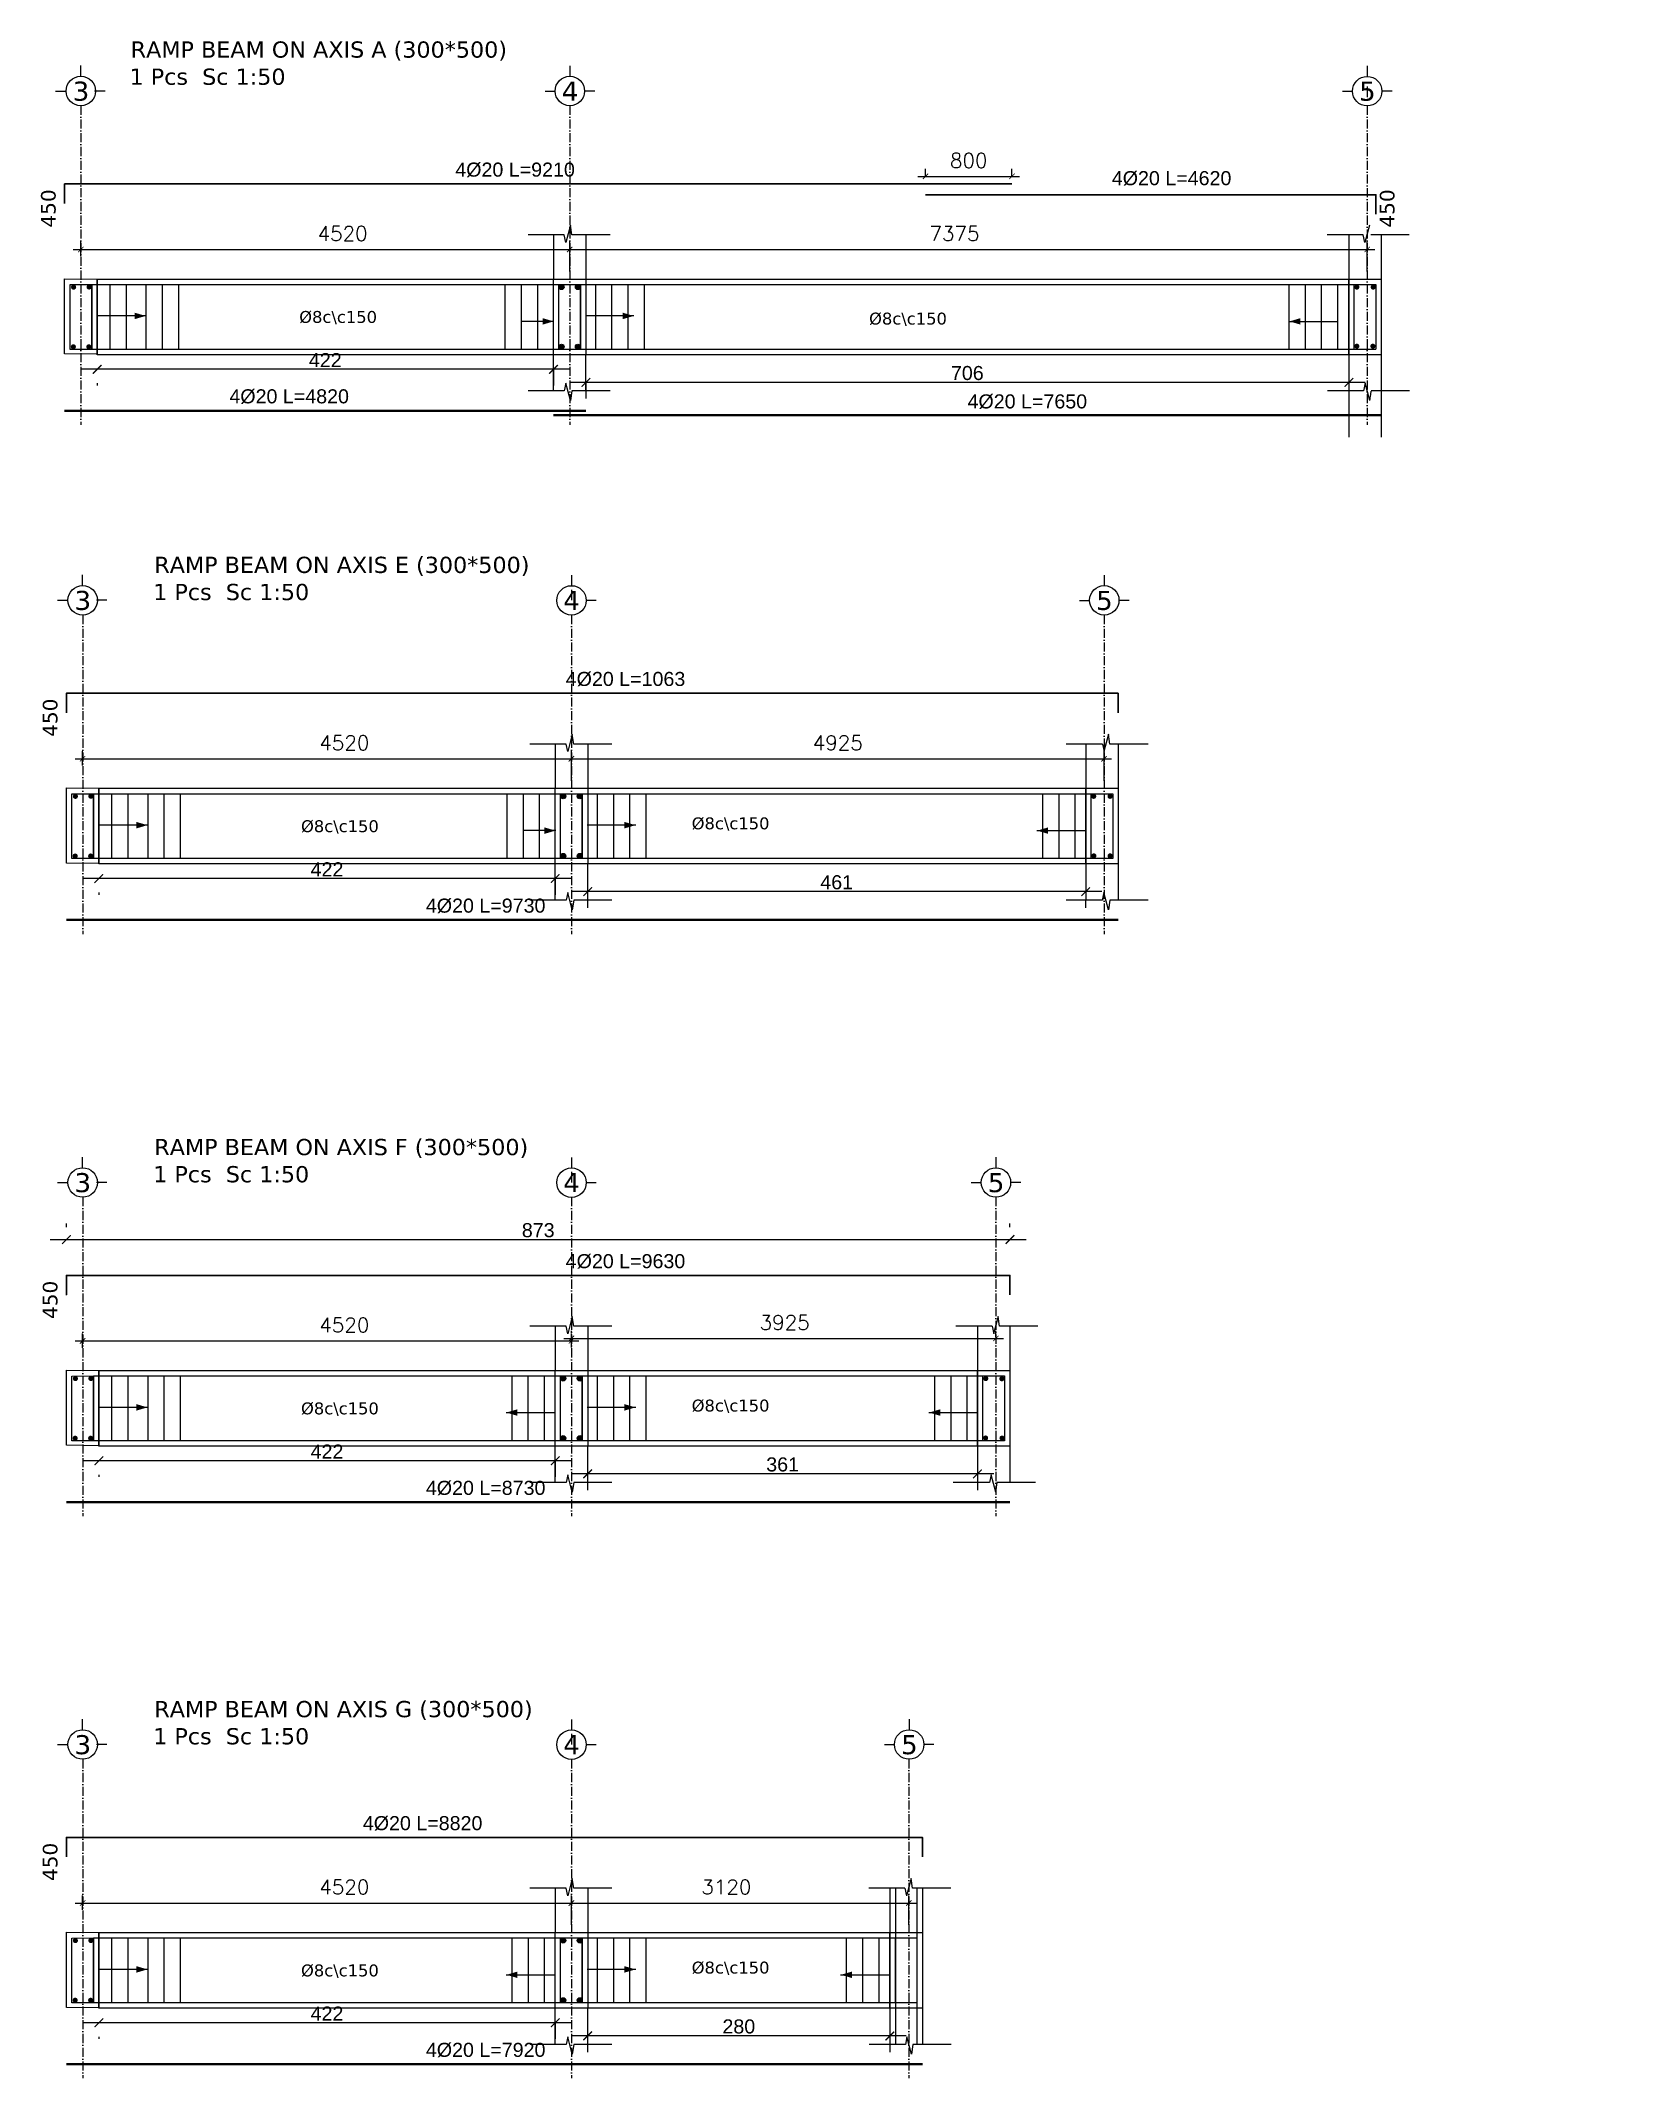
# Model space of a CAD drawing. Header units: inches. Extents: x -26151 to 62940, y -10194 to 246332.
# Drawn here: x -18150 to -16673, y 110808 to 112692 of the extents above; entities that cross this region are included whole.
import ezdxf

# ---------------------------------------------------------------- set-up
doc = ezdxf.new("R2010")
doc.units = ezdxf.units.IN
doc.header["$LTSCALE"] = 0.7
doc.header["$MEASUREMENT"] = 0
doc.linetypes.add('ACAD_ISO10W100', pattern=[18, 12, -3, 0, -3])
doc.linetypes.add('CENTER2', pattern=[1.125, 0.75, -0.125, 0.125, -0.125])
doc.layers.get('0').update_dxf_attribs({"lineweight": 13})
doc.layers.get('Defpoints').update_dxf_attribs({"lineweight": 5})
for name, color, linetype, lineweight in [('axis', 254, 'ACAD_ISO10W100', 9), ('BEAM FRAME', 5, 'Continuous', 18), ('COLUMN', 4, 'Continuous', 20), ('elevline', 30, 'Continuous', 20), ('FRAME 070', 5, 'Continuous', 60), ('hach', 9, 'Continuous', 9), ('hatch', 9, 'Continuous', 9), ('renforcment', 141, 'Continuous', 40), ('tex', 3, 'Continuous', 25), ('TEXT', 3, 'Continuous', 25), ('top rein. extension', 50, 'Continuous', 20), ('top renforcment', 7, 'Continuous', 40)]:
    doc.layers.add(name, color=color, linetype=linetype, lineweight=lineweight)
doc.styles.add('100', font='romans.shx', dxfattribs={"height": 13.5})
doc.styles.add('romanc', font='verdana.ttf', dxfattribs={"height": 250})
doc.styles.get("Standard").update_dxf_attribs({"font": 'arial.ttf', "height": 13})
doc.dimstyles.new('100', dxfattribs={"dimtxt": 13.5, "dimasz": 5, "dimexe": 7, "dimexo": 7, "dimgap": 8, "dimtad": 1, "dimdec": 0, "dimlfac": 10, "dimzin": 4, "dimdsep": 46, "dimtxsty": '100', "dimblk": 'ARCHTICK', "dimcen": 0.09, "dimdle": 7, "dimclrd": 1, "dimclre": 8, "dimclrt": 2, "dimadec": 0, "dimazin": 1, "dimtfac": 1, "dimtdec": 0, "dimtix": 1, "dimtofl": 0, "dimtmove": 0, "dimatfit": 3, "dimldrblk": 'ARCHTICK', "dimfxl": 0, "dimtolj": 1, "dimtzin": 0, "dimlwd": -1, "dimlwe": -1, "dimarcsym": 0})
doc.dimstyles.get("Standard").update_dxf_attribs({"dimtxt": 13, "dimasz": 5, "dimexe": 0.18, "dimexo": 0.0625, "dimgap": 6, "dimtad": 1, "dimdec": 0, "dimlfac": 10, "dimzin": 0, "dimdsep": 46, "dimtxsty": 'Standard', "dimblk": 'ARCHTICK', "dimcen": 0.09, "dimse1": 1, "dimse2": 1, "dimclrd": 1, "dimclre": 7, "dimclrt": 3, "dimadec": 0, "dimazin": 0, "dimtfac": 1, "dimtdec": 0, "dimtix": 1, "dimtofl": 0, "dimtmove": 0, "dimatfit": 3, "dimldrblk": 'ARCHTICK', "dimfxl": 0, "dimtolj": 1, "dimtzin": 0, "dimarcsym": 0})
doc.dimstyles.new('STANDARD$0', dxfattribs={"dimscale": 0, "dimtxt": 50, "dimasz": 8, "dimexe": 15, "dimexo": 0.0625, "dimgap": 2, "dimtad": 1, "dimdec": 0, "dimzin": 0, "dimdsep": 46, "dimtxsty": 'Standard', "dimblk1": 'ARCHTICK', "dimblk2": 'ARCHTICK', "dimsah": 1, "dimcen": 0.09, "dimdle": 15, "dimclrd": 3, "dimclre": 3, "dimclrt": 3, "dimazin": 0, "dimtfac": 1, "dimtdec": 0, "dimtofl": 0, "dimtmove": 1, "dimatfit": 3, "dimldrblk": 'ARCHTICK', "dimfxl": 0, "dimtolj": 1, "dimtzin": 0, "dimarcsym": 0})

msp = doc.modelspace()

# ---------------------------------------------------------------- texts
at = {"layer": 'tex', "style": 'romanc'}
for p in [(-17911.32, 112431.44, -33654.09), (-17384.33, 112429.91, -33654.09), (-17548.4, 111963.23), (-17909.66, 111960.61, -33654.09), (-17909.66, 111422.32, -33654.09), (-17548.4, 111424.94), (-17909.66, 110902.68, -33654.09), (-17548.4, 110905.31)]:
    msp.add_text('%%C8c\\c150', height=11, dxfattribs=at).set_placement(p)
at = {"layer": 'TEXT', "style": 'romanc'}
for s, height, p in [('RAMP BEAM ON AXIS A (300*500)', 15, (-18067.2, 112676.68, -435.81)), ('3', 17.6, (-18120.77, 112636.87, -217.91)), ('1 Pcs  Sc 1:50 ', 15, (-18068.22, 112651.58, -435.81)), ('4', 17.6, (-17668.54, 112636.87, -217.91)), ('5', 17.6, (-16931.24, 112636.87, -217.91)), ('RAMP BEAM ON AXIS E (300*500)', 15, (-18045.34, 112200.22, -217.91)), ('3', 17.6, (-18119.11, 112166.04, -217.91)), ('1 Pcs  Sc 1:50 ', 15, (-18046.36, 112175.13, -217.91)), ('4', 17.6, (-17667.08, 112166.04, -217.91)), ('5', 17.6, (-17174.41, 112166.04, -217.91)), ('RAMP BEAM ON AXIS F (300*500)', 15, (-18045.34, 111661.94, -217.91)), ('3', 17.6, (-18119.11, 111627.75, -217.91)), ('1 Pcs  Sc 1:50 ', 15, (-18046.36, 111636.84, -217.91)), ('4', 17.6, (-17667.08, 111627.75, -217.91)), ('5', 17.6, (-17274.58, 111627.75, -217.91)), ('RAMP BEAM ON AXIS G (300*500)', 15, (-18045.34, 111142.3, -217.91)), ('3', 17.6, (-18119.11, 111108.11, -217.91)), ('1 Pcs  Sc 1:50 ', 15, (-18046.36, 111117.2, -217.91)), ('4', 17.6, (-17667.08, 111108.11, -217.91)), ('5', 17.6, (-17354.81, 111108.11, -217.91))]:
    msp.add_text(s, height=height, dxfattribs=at).set_placement(p)
for p in [(-18136.58, 112519.58, -73392.95), (-16898.55, 112519.58, -73392.95), (-18134.92, 112048.75, -73392.95), (-18134.92, 111510.46, -73392.95), (-18134.92, 110990.83, -73392.95)]:
    msp.add_text('450', height=13.5, rotation=90, dxfattribs=at).set_placement(p)

# ---------------------------------------------------------------- blocks, each defined once
blk = doc.blocks.new('*D1799')
at = {"layer": 'Defpoints', "color": 0, "lineweight": 30, "transparency": 16777216}
for p in [(-18122.2, 112559.9, -218.5), (-17280.2, 112559.9, -157.8), (-17280.2, 112559.9)]:
    blk.add_point(p, dxfattribs=at)
at = {"layer": 'TEXT', "color": 3, "transparency": 16777216, "insert": (-17711.7, 112572.9), "char_height": 13, "attachment_point": 5}
blk.add_mtext('\\A1;4%%C20 L=9210', dxfattribs=at)
blk = doc.blocks.new('_ArchTick')
at = {"color": 0, "linetype": 'ByBlock', "lineweight": 0, "const_width": 0.15}
blk.add_lwpolyline([(-0.5, -0.5), (0.5, 0.5)], dxfattribs=at)
blk = doc.blocks.new('*D1800')
at = {"color": 1, "transparency": 16777216}
blk.add_line((-17339.2, 112566.9), (-17245.2, 112566.9), dxfattribs=at)
at = {"color": 8, "transparency": 16777216}
for p, q in [((-17332.2, 112566.9), (-17332.2, 112573.9)), ((-17252.2, 112566.9), (-17252.2, 112573.9))]:
    blk.add_line(p, q, dxfattribs=at)
at = {"layer": 'Defpoints', "color": 0, "lineweight": 30, "transparency": 16777216}
for p in [(-17332.2, 112559.9), (-17252.2, 112566.9), (-17252.2, 112559.9)]:
    blk.add_point(p, dxfattribs=at)
at = {"color": 1, "transparency": 16777216, "xscale": 5, "yscale": 5, "zscale": 5, "rotation": 180}
blk.add_blockref('_ArchTick', (-17332.2, 112566.9), dxfattribs=at)
at = {"color": 1, "transparency": 16777216, "xscale": 5, "yscale": 5, "zscale": 5}
blk.add_blockref('_ArchTick', (-17252.2, 112566.9), dxfattribs=at)
at = {"color": 2, "lineweight": 30, "transparency": 16777216, "insert": (-17292.2, 112581.6), "char_height": 13.5, "attachment_point": 5, "style": '100'}
blk.add_mtext('\\A1;800', dxfattribs=at)
blk = doc.blocks.new('*D1801')
at = {"color": 8, "transparency": 16777216}
for p, q in [((-18113.2, 112493), (-18113.2, 112506.3)), ((-17661.2, 112493.2), (-17661.2, 112506.3))]:
    blk.add_line(p, q, dxfattribs=at)
at = {"color": 1, "transparency": 16777216}
blk.add_line((-18120.2, 112499.3), (-17654.2, 112499.3), dxfattribs=at)
at = {"layer": 'Defpoints', "color": 0, "transparency": 16777216}
for p in [(-18113.2, 112486), (-17661.2, 112499.3), (-17661.2, 112486.2)]:
    blk.add_point(p, dxfattribs=at)
at = {"color": 1, "transparency": 16777216, "xscale": 5, "yscale": 5, "zscale": 5, "rotation": 180}
blk.add_blockref('_ArchTick', (-18113.2, 112499.3), dxfattribs=at)
at = {"color": 1, "transparency": 16777216, "xscale": 5, "yscale": 5, "zscale": 5}
blk.add_blockref('_ArchTick', (-17661.2, 112499.3), dxfattribs=at)
at = {"color": 2, "lineweight": 30, "transparency": 16777216, "insert": (-17871.2, 112514), "char_height": 13.5, "attachment_point": 5, "style": '100'}
blk.add_mtext('\\A1;4520', dxfattribs=at)
blk = doc.blocks.new('*D1802')
at = {"color": 8, "transparency": 16777216}
for p, q in [((-17661.2, 112479), (-17661.2, 112506.3)), ((-16923.7, 112479), (-16923.7, 112506.3))]:
    blk.add_line(p, q, dxfattribs=at)
at = {"color": 1, "transparency": 16777216}
blk.add_line((-17668.2, 112499.3), (-16916.7, 112499.3), dxfattribs=at)
at = {"layer": 'Defpoints', "color": 0, "transparency": 16777216}
for p in [(-16923.7, 112499.3), (-17661.2, 112472), (-16923.7, 112472)]:
    blk.add_point(p, dxfattribs=at)
at = {"color": 1, "transparency": 16777216, "xscale": 5, "yscale": 5, "zscale": 5, "rotation": 180}
blk.add_blockref('_ArchTick', (-17661.2, 112499.3), dxfattribs=at)
at = {"color": 1, "transparency": 16777216, "xscale": 5, "yscale": 5, "zscale": 5}
blk.add_blockref('_ArchTick', (-16923.7, 112499.3), dxfattribs=at)
at = {"color": 2, "lineweight": 30, "transparency": 16777216, "insert": (-17305.4, 112514), "char_height": 13.5, "attachment_point": 5, "style": '100'}
blk.add_mtext('\\A1;7375', dxfattribs=at)
blk = doc.blocks.new('*D1803')
at = {"layer": 'Defpoints', "color": 0, "lineweight": 30, "transparency": 16777216}
for p in [(-18096.2, 112350.3, -37100.9), (-18096.2, 112350.3), (-17361, 112350.3, -13652.7)]:
    blk.add_point(p, dxfattribs=at)
at = {"layer": 'TEXT', "color": 3, "transparency": 16777216, "insert": (-17920.6, 112363.3), "char_height": 13, "attachment_point": 5}
blk.add_mtext('\\A1;4%%C20 L=4820', dxfattribs=at)
blk = doc.blocks.new('*D1804')
at = {"layer": 'Defpoints', "color": 0, "linetype": 'ByBlock', "transparency": 16777216}
for p in [(-16940.7, 112407, -217.9), (-17646.2, 112402), (-17646.2, 112376.4)]:
    blk.add_point(p, dxfattribs=at)
at = {"layer": 'hach', "color": 3, "lineweight": -2, "transparency": 16777216}
for p, q in [((-16925.7, 112376.4), (-17661.2, 112376.4)), ((-17646.2, 112377.4), (-17646.2, 112361.4)), ((-16940.7, 112364.7), (-16940.7, 112361.4))]:
    blk.add_line(p, q, dxfattribs=at)
at = {"layer": 'hach', "color": 3, "linetype": 'ByBlock', "lineweight": -2, "transparency": 16777216, "xscale": 8, "yscale": 8, "zscale": 8, "rotation": 180}
blk.add_blockref('_ArchTick', (-17646.2, 112376.4), dxfattribs=at)
at = {"layer": 'hach', "color": 3, "linetype": 'ByBlock', "lineweight": -2, "transparency": 16777216, "xscale": 8, "yscale": 8, "zscale": 8}
blk.add_blockref('_ArchTick', (-16940.7, 112376.4), dxfattribs=at)
at = {"layer": 'hach', "color": 3, "linetype": 'ByBlock', "lineweight": 30, "transparency": 16777216, "insert": (-17293.5, 112385), "char_height": 13, "attachment_point": 5}
blk.add_mtext('\\A1;706', dxfattribs=at)
blk = doc.blocks.new('*D1805')
at = {"layer": 'Defpoints', "color": 0, "linetype": 'ByBlock', "transparency": 16777216}
for p in [(-18098.2, 112402.4, -217.9), (-18098.2, 112388.5), (-17676.2, 112402)]:
    blk.add_point(p, dxfattribs=at)
at = {"layer": 'hach', "color": 3, "lineweight": -2, "transparency": 16777216}
for p, q in [((-17661.2, 112388.5), (-18113.2, 112388.5)), ((-17676.2, 112389.6), (-17676.2, 112373.5)), ((-18098.2, 112375.6), (-18098.2, 112373.5))]:
    blk.add_line(p, q, dxfattribs=at)
at = {"layer": 'hach', "color": 3, "linetype": 'ByBlock', "lineweight": -2, "transparency": 16777216, "xscale": 8, "yscale": 8, "zscale": 8, "rotation": 180}
blk.add_blockref('_ArchTick', (-18098.2, 112388.5), dxfattribs=at)
at = {"layer": 'hach', "color": 3, "linetype": 'ByBlock', "lineweight": -2, "transparency": 16777216, "xscale": 8, "yscale": 8, "zscale": 8}
blk.add_blockref('_ArchTick', (-17676.2, 112388.5), dxfattribs=at)
at = {"layer": 'hach', "color": 3, "linetype": 'ByBlock', "lineweight": 30, "transparency": 16777216, "insert": (-17887.2, 112397), "char_height": 13, "attachment_point": 5}
blk.add_mtext('\\A1;422', dxfattribs=at)
blk = doc.blocks.new('*D1806')
at = {"layer": 'Defpoints', "color": 0, "lineweight": 30, "transparency": 16777216}
for p in [(-17515.1, 112552, -218.5), (-16673.1, 112552, -157.8), (-16673.1, 112552)]:
    blk.add_point(p, dxfattribs=at)
at = {"layer": 'TEXT', "color": 3, "transparency": 16777216, "insert": (-17104.6, 112565), "char_height": 13, "attachment_point": 5}
blk.add_mtext('\\A1;4%%C20 L=4620', dxfattribs=at)
blk = doc.blocks.new('*D1807')
at = {"layer": 'Defpoints', "color": 0, "lineweight": 30, "transparency": 16777216}
for p in [(-17413.6, 112345.6, -37100.9), (-17413.6, 112345.6), (-16678.4, 112345.6, -13652.7)]:
    blk.add_point(p, dxfattribs=at)
at = {"layer": 'TEXT', "color": 3, "transparency": 16777216, "insert": (-17238, 112358.6), "char_height": 13, "attachment_point": 5}
blk.add_mtext('\\A1;4%%C20 L=7650', dxfattribs=at)
blk = doc.blocks.new('*D1808')
at = {"layer": 'Defpoints', "color": 0, "lineweight": 30, "transparency": 16777216}
for p in [(-18120.6, 112089, -218.5), (-17278.5, 112089, -157.8), (-17278.5, 112089)]:
    blk.add_point(p, dxfattribs=at)
at = {"layer": 'TEXT', "color": 3, "transparency": 16777216, "insert": (-17609.6, 112102), "char_height": 13, "attachment_point": 5}
blk.add_mtext('\\A1;4%%C20 L=1063', dxfattribs=at)
blk = doc.blocks.new('*D1809')
at = {"color": 8, "transparency": 16777216}
for p, q in [((-18111.6, 112022.1), (-18111.6, 112035.4)), ((-17659.6, 112022.3), (-17659.6, 112035.4))]:
    blk.add_line(p, q, dxfattribs=at)
at = {"color": 1, "transparency": 16777216}
blk.add_line((-18118.6, 112028.4), (-17652.6, 112028.4), dxfattribs=at)
at = {"layer": 'Defpoints', "color": 0, "lineweight": 30, "transparency": 16777216}
for p in [(-18111.6, 112015.1), (-17659.6, 112028.4), (-17659.6, 112015.3)]:
    blk.add_point(p, dxfattribs=at)
at = {"color": 1, "transparency": 16777216, "xscale": 5, "yscale": 5, "zscale": 5, "rotation": 180}
blk.add_blockref('_ArchTick', (-18111.6, 112028.4), dxfattribs=at)
at = {"color": 1, "transparency": 16777216, "xscale": 5, "yscale": 5, "zscale": 5}
blk.add_blockref('_ArchTick', (-17659.6, 112028.4), dxfattribs=at)
at = {"color": 2, "lineweight": 30, "transparency": 16777216, "insert": (-17869.6, 112043.2), "char_height": 13.5, "attachment_point": 5, "style": '100'}
blk.add_mtext('\\A1;4520', dxfattribs=at)
blk = doc.blocks.new('*D1810')
at = {"color": 8, "transparency": 16777216}
for p, q in [((-17659.6, 112008.1), (-17659.6, 112035.4)), ((-17167.1, 112008.1), (-17167.1, 112035.4))]:
    blk.add_line(p, q, dxfattribs=at)
at = {"color": 1, "transparency": 16777216}
blk.add_line((-17666.6, 112028.4), (-17160.1, 112028.4), dxfattribs=at)
at = {"layer": 'Defpoints', "color": 0, "lineweight": 30, "transparency": 16777216}
for p in [(-17167.1, 112028.4), (-17659.6, 112001.1), (-17167.1, 112001.1)]:
    blk.add_point(p, dxfattribs=at)
at = {"color": 1, "transparency": 16777216, "xscale": 5, "yscale": 5, "zscale": 5, "rotation": 180}
blk.add_blockref('_ArchTick', (-17659.6, 112028.4), dxfattribs=at)
at = {"color": 1, "transparency": 16777216, "xscale": 5, "yscale": 5, "zscale": 5}
blk.add_blockref('_ArchTick', (-17167.1, 112028.4), dxfattribs=at)
at = {"color": 2, "lineweight": 30, "transparency": 16777216, "insert": (-17413.3, 112043.2), "char_height": 13.5, "attachment_point": 5, "style": '100'}
blk.add_mtext('\\A1;4925', dxfattribs=at)
blk = doc.blocks.new('*D1811')
at = {"layer": 'Defpoints', "color": 0, "lineweight": 30, "transparency": 16777216}
for p in [(-18094.5, 111879.4, -37100.9), (-18094.5, 111879.4), (-17359.3, 111879.4, -13652.7)]:
    blk.add_point(p, dxfattribs=at)
at = {"layer": 'TEXT', "color": 3, "transparency": 16777216, "insert": (-17738.9, 111892.4), "char_height": 13, "attachment_point": 5}
blk.add_mtext('\\A1;4%%C20 L=9730', dxfattribs=at)
blk = doc.blocks.new('*D1812')
at = {"layer": 'Defpoints', "color": 0, "linetype": 'ByBlock', "lineweight": 30, "transparency": 16777216}
for p in [(-17644.6, 111931.1), (-17184.1, 111931.1, -72.3), (-17644.6, 111905.6)]:
    blk.add_point(p, dxfattribs=at)
at = {"layer": 'hach', "color": 3, "lineweight": -2, "transparency": 16777216}
for p, q in [((-17169.1, 111905.6), (-17659.6, 111905.6)), ((-17644.6, 111906.6), (-17644.6, 111890.6)), ((-17184.1, 111898.4), (-17184.1, 111890.6))]:
    blk.add_line(p, q, dxfattribs=at)
at = {"layer": 'hach', "color": 3, "linetype": 'ByBlock', "lineweight": -2, "transparency": 16777216, "xscale": 8, "yscale": 8, "zscale": 8, "rotation": 180}
blk.add_blockref('_ArchTick', (-17644.6, 111905.6), dxfattribs=at)
at = {"layer": 'hach', "color": 3, "linetype": 'ByBlock', "lineweight": -2, "transparency": 16777216, "xscale": 8, "yscale": 8, "zscale": 8}
blk.add_blockref('_ArchTick', (-17184.1, 111905.6), dxfattribs=at)
at = {"layer": 'hach', "color": 3, "linetype": 'ByBlock', "lineweight": 30, "transparency": 16777216, "insert": (-17414.3, 111914.2), "char_height": 13, "attachment_point": 5}
blk.add_mtext('\\A1;461', dxfattribs=at)
blk = doc.blocks.new('*D1813')
at = {"layer": 'Defpoints', "color": 0, "linetype": 'ByBlock', "lineweight": 30, "transparency": 16777216}
for p in [(-18096.6, 111931.6, -217.9), (-18096.6, 111917.7), (-17674.6, 111931.1)]:
    blk.add_point(p, dxfattribs=at)
at = {"layer": 'hach', "color": 3, "lineweight": -2, "transparency": 16777216}
for p, q in [((-17659.6, 111917.7), (-18111.6, 111917.7)), ((-17674.6, 111918.7), (-17674.6, 111902.7)), ((-18096.6, 111904.8), (-18096.6, 111902.7))]:
    blk.add_line(p, q, dxfattribs=at)
at = {"layer": 'hach', "color": 3, "linetype": 'ByBlock', "lineweight": -2, "transparency": 16777216, "xscale": 8, "yscale": 8, "zscale": 8, "rotation": 180}
blk.add_blockref('_ArchTick', (-18096.6, 111917.7), dxfattribs=at)
at = {"layer": 'hach', "color": 3, "linetype": 'ByBlock', "lineweight": -2, "transparency": 16777216, "xscale": 8, "yscale": 8, "zscale": 8}
blk.add_blockref('_ArchTick', (-17674.6, 111917.7), dxfattribs=at)
at = {"layer": 'hach', "color": 3, "linetype": 'ByBlock', "lineweight": 30, "transparency": 16777216, "insert": (-17885.6, 111926.2), "char_height": 13, "attachment_point": 5}
blk.add_mtext('\\A1;422', dxfattribs=at)
blk = doc.blocks.new('*D1814')
at = {"layer": 'Defpoints', "color": 0, "lineweight": 30, "transparency": 16777216}
for p in [(-18120.6, 111550.7, -218.5), (-17278.5, 111550.7, -157.8), (-17278.5, 111550.7)]:
    blk.add_point(p, dxfattribs=at)
at = {"layer": 'TEXT', "color": 3, "transparency": 16777216, "insert": (-17609.6, 111563.7), "char_height": 13, "attachment_point": 5}
blk.add_mtext('\\A1;4%%C20 L=9630', dxfattribs=at)
blk = doc.blocks.new('*D1815')
at = {"color": 1, "transparency": 16777216}
blk.add_line((-18118.6, 111490.2), (-17652.6, 111490.2), dxfattribs=at)
at = {"color": 8, "transparency": 16777216}
for p, q in [((-18111.6, 111483.8), (-18111.6, 111497.2)), ((-17659.6, 111484), (-17659.6, 111497.2))]:
    blk.add_line(p, q, dxfattribs=at)
at = {"layer": 'Defpoints', "color": 0, "lineweight": 30, "transparency": 16777216}
for p in [(-17659.6, 111490.2), (-18111.6, 111476.8), (-17659.6, 111477)]:
    blk.add_point(p, dxfattribs=at)
at = {"color": 1, "transparency": 16777216, "xscale": 5, "yscale": 5, "zscale": 5, "rotation": 180}
blk.add_blockref('_ArchTick', (-18111.6, 111490.2), dxfattribs=at)
at = {"color": 1, "transparency": 16777216, "xscale": 5, "yscale": 5, "zscale": 5}
blk.add_blockref('_ArchTick', (-17659.6, 111490.2), dxfattribs=at)
at = {"color": 2, "lineweight": 30, "transparency": 16777216, "insert": (-17869.6, 111504.9), "char_height": 13.5, "attachment_point": 5, "style": '100'}
blk.add_mtext('\\A1;4520', dxfattribs=at)
blk = doc.blocks.new('*D1816')
at = {"layer": 'Defpoints', "color": 0, "lineweight": 30, "transparency": 16777216}
for p in [(-18094.5, 111341.1, -37100.9), (-18094.5, 111341.1), (-17359.3, 111341.1, -13652.7)]:
    blk.add_point(p, dxfattribs=at)
at = {"layer": 'TEXT', "color": 3, "transparency": 16777216, "insert": (-17738.9, 111354.1), "char_height": 13, "attachment_point": 5}
blk.add_mtext('\\A1;4%%C20 L=8730', dxfattribs=at)
blk = doc.blocks.new('*D1817')
at = {"layer": 'Defpoints', "color": 0, "linetype": 'ByBlock', "lineweight": 30, "transparency": 16777216}
for p in [(-17644.6, 111392.9), (-17284.1, 111397.9), (-17644.6, 111367.3)]:
    blk.add_point(p, dxfattribs=at)
at = {"layer": 'hach', "color": 3, "lineweight": -2, "transparency": 16777216}
for p, q in [((-17269.1, 111367.3), (-17659.6, 111367.3)), ((-17644.6, 111368.3), (-17644.6, 111352.3)), ((-17284.1, 111368.3), (-17284.1, 111352.3))]:
    blk.add_line(p, q, dxfattribs=at)
at = {"layer": 'hach', "color": 3, "linetype": 'ByBlock', "lineweight": -2, "transparency": 16777216, "xscale": 8, "yscale": 8, "zscale": 8, "rotation": 180}
blk.add_blockref('_ArchTick', (-17644.6, 111367.3), dxfattribs=at)
at = {"layer": 'hach', "color": 3, "linetype": 'ByBlock', "lineweight": -2, "transparency": 16777216, "xscale": 8, "yscale": 8, "zscale": 8}
blk.add_blockref('_ArchTick', (-17284.1, 111367.3), dxfattribs=at)
at = {"layer": 'hach', "color": 3, "linetype": 'ByBlock', "lineweight": 30, "transparency": 16777216, "insert": (-17464.3, 111375.9), "char_height": 13, "attachment_point": 5}
blk.add_mtext('\\A1;361', dxfattribs=at)
blk = doc.blocks.new('*D1818')
at = {"layer": 'Defpoints', "color": 0, "linetype": 'ByBlock', "lineweight": 30, "transparency": 16777216}
for p in [(-18096.6, 111393.3, -217.9), (-17674.6, 111392.9), (-18096.6, 111379.4)]:
    blk.add_point(p, dxfattribs=at)
at = {"layer": 'hach', "color": 3, "lineweight": -2, "transparency": 16777216}
for p, q in [((-17659.6, 111379.4), (-18111.6, 111379.4)), ((-17674.6, 111380.4), (-17674.6, 111364.4)), ((-18096.6, 111366.5), (-18096.6, 111364.4))]:
    blk.add_line(p, q, dxfattribs=at)
at = {"layer": 'hach', "color": 3, "linetype": 'ByBlock', "lineweight": -2, "transparency": 16777216, "xscale": 8, "yscale": 8, "zscale": 8, "rotation": 180}
blk.add_blockref('_ArchTick', (-18096.6, 111379.4), dxfattribs=at)
at = {"layer": 'hach', "color": 3, "linetype": 'ByBlock', "lineweight": -2, "transparency": 16777216, "xscale": 8, "yscale": 8, "zscale": 8}
blk.add_blockref('_ArchTick', (-17674.6, 111379.4), dxfattribs=at)
at = {"layer": 'hach', "color": 3, "linetype": 'ByBlock', "lineweight": 30, "transparency": 16777216, "insert": (-17885.6, 111387.9), "char_height": 13, "attachment_point": 5}
blk.add_mtext('\\A1;422', dxfattribs=at)
blk = doc.blocks.new('*D1819')
at = {"layer": 'Defpoints', "color": 0, "lineweight": 30, "transparency": 16777216}
for p in [(-18120.6, 111031.1, -218.5), (-17278.5, 111031.1, -157.8), (-17278.5, 111031.1)]:
    blk.add_point(p, dxfattribs=at)
at = {"layer": 'TEXT', "color": 3, "transparency": 16777216, "insert": (-17797.2, 111044.1), "char_height": 13, "attachment_point": 5}
blk.add_mtext('\\A1;4%%C20 L=8820', dxfattribs=at)
blk = doc.blocks.new('*D1820')
at = {"color": 8, "transparency": 16777216}
for p, q in [((-18111.6, 110964.2), (-18111.6, 110977.5)), ((-17659.6, 110964.4), (-17659.6, 110977.5))]:
    blk.add_line(p, q, dxfattribs=at)
at = {"color": 1, "transparency": 16777216}
blk.add_line((-18118.6, 110970.5), (-17652.6, 110970.5), dxfattribs=at)
at = {"layer": 'Defpoints', "color": 0, "lineweight": 30, "transparency": 16777216}
for p in [(-18111.6, 110957.2), (-17659.6, 110970.5), (-17659.6, 110957.4)]:
    blk.add_point(p, dxfattribs=at)
at = {"color": 1, "transparency": 16777216, "xscale": 5, "yscale": 5, "zscale": 5, "rotation": 180}
blk.add_blockref('_ArchTick', (-18111.6, 110970.5), dxfattribs=at)
at = {"color": 1, "transparency": 16777216, "xscale": 5, "yscale": 5, "zscale": 5}
blk.add_blockref('_ArchTick', (-17659.6, 110970.5), dxfattribs=at)
at = {"color": 2, "lineweight": 30, "transparency": 16777216, "insert": (-17869.6, 110985.3), "char_height": 13.5, "attachment_point": 5, "style": '100'}
blk.add_mtext('\\A1;4520', dxfattribs=at)
blk = doc.blocks.new('*D1821')
at = {"color": 8, "transparency": 16777216}
for p, q in [((-17659.6, 110950.2), (-17659.6, 110977.5)), ((-17347.6, 110950.2), (-17347.6, 110977.5))]:
    blk.add_line(p, q, dxfattribs=at)
at = {"color": 1, "transparency": 16777216}
blk.add_line((-17666.6, 110970.5), (-17340.6, 110970.5), dxfattribs=at)
at = {"layer": 'Defpoints', "color": 0, "lineweight": 30, "transparency": 16777216}
for p in [(-17347.6, 110970.5), (-17659.6, 110943.2), (-17347.6, 110943.2)]:
    blk.add_point(p, dxfattribs=at)
at = {"color": 1, "transparency": 16777216, "xscale": 5, "yscale": 5, "zscale": 5, "rotation": 180}
blk.add_blockref('_ArchTick', (-17659.6, 110970.5), dxfattribs=at)
at = {"color": 1, "transparency": 16777216, "xscale": 5, "yscale": 5, "zscale": 5}
blk.add_blockref('_ArchTick', (-17347.6, 110970.5), dxfattribs=at)
at = {"color": 2, "lineweight": 30, "transparency": 16777216, "insert": (-17516.3, 110985.3), "char_height": 13.5, "attachment_point": 5, "style": '100'}
blk.add_mtext('\\A1;3120', dxfattribs=at)
blk = doc.blocks.new('*D1822')
at = {"layer": 'Defpoints', "color": 0, "lineweight": 30, "transparency": 16777216}
for p in [(-18094.5, 110821.5, -37100.9), (-18094.5, 110821.5), (-17359.3, 110821.5, -13652.7)]:
    blk.add_point(p, dxfattribs=at)
at = {"layer": 'TEXT', "color": 3, "transparency": 16777216, "insert": (-17738.9, 110834.5), "char_height": 13, "attachment_point": 5}
blk.add_mtext('\\A1;4%%C20 L=7920', dxfattribs=at)
blk = doc.blocks.new('*D1823')
at = {"layer": 'Defpoints', "color": 0, "linetype": 'ByBlock', "lineweight": 30, "transparency": 16777216}
for p in [(-17644.6, 110873.2), (-17365.1, 110878.2), (-17644.6, 110847.6)]:
    blk.add_point(p, dxfattribs=at)
at = {"layer": 'hach', "color": 3, "lineweight": -2, "transparency": 16777216}
for p, q in [((-17350.1, 110847.6), (-17659.6, 110847.6)), ((-17644.6, 110848.7), (-17644.6, 110832.6)), ((-17365.1, 110848.7), (-17365.1, 110832.6))]:
    blk.add_line(p, q, dxfattribs=at)
at = {"layer": 'hach', "color": 3, "linetype": 'ByBlock', "lineweight": -2, "transparency": 16777216, "xscale": 8, "yscale": 8, "zscale": 8, "rotation": 180}
blk.add_blockref('_ArchTick', (-17644.6, 110847.6), dxfattribs=at)
at = {"layer": 'hach', "color": 3, "linetype": 'ByBlock', "lineweight": -2, "transparency": 16777216, "xscale": 8, "yscale": 8, "zscale": 8}
blk.add_blockref('_ArchTick', (-17365.1, 110847.6), dxfattribs=at)
at = {"layer": 'hach', "color": 3, "linetype": 'ByBlock', "lineweight": 30, "transparency": 16777216, "insert": (-17504.8, 110856.3), "char_height": 13, "attachment_point": 5}
blk.add_mtext('\\A1;280', dxfattribs=at)
blk = doc.blocks.new('*D1824')
at = {"layer": 'Defpoints', "color": 0, "linetype": 'ByBlock', "lineweight": 30, "transparency": 16777216}
for p in [(-18096.6, 110873.6, -217.9), (-17674.6, 110873.2), (-18096.6, 110859.8)]:
    blk.add_point(p, dxfattribs=at)
at = {"layer": 'hach', "color": 3, "lineweight": -2, "transparency": 16777216}
for p, q in [((-17659.6, 110859.8), (-18111.6, 110859.8)), ((-18096.6, 110846.9), (-18096.6, 110844.8)), ((-17674.6, 110860.8), (-17674.6, 110844.8))]:
    blk.add_line(p, q, dxfattribs=at)
at = {"layer": 'hach', "color": 3, "linetype": 'ByBlock', "lineweight": -2, "transparency": 16777216, "xscale": 8, "yscale": 8, "zscale": 8, "rotation": 180}
blk.add_blockref('_ArchTick', (-18096.6, 110859.8), dxfattribs=at)
at = {"layer": 'hach', "color": 3, "linetype": 'ByBlock', "lineweight": -2, "transparency": 16777216, "xscale": 8, "yscale": 8, "zscale": 8}
blk.add_blockref('_ArchTick', (-17674.6, 110859.8), dxfattribs=at)
at = {"layer": 'hach', "color": 3, "linetype": 'ByBlock', "lineweight": 30, "transparency": 16777216, "insert": (-17885.6, 110868.3), "char_height": 13, "attachment_point": 5}
blk.add_mtext('\\A1;422', dxfattribs=at)
blk = doc.blocks.new('*D1825')
at = {"layer": 'Defpoints', "color": 0, "lineweight": 30, "transparency": 16777216}
for p in [(-17254.1, 111583.9), (-18126.6, 111550.7, -217.9), (-17254.1, 111550.7, -217.9)]:
    blk.add_point(p, dxfattribs=at)
at = {"layer": 'hach', "color": 3, "lineweight": -2, "transparency": 16777216}
for p, q in [((-18126.6, 111595.4), (-18126.6, 111598.9)), ((-17254.1, 111595.4), (-17254.1, 111598.9)), ((-18141.6, 111583.9), (-17239.1, 111583.9))]:
    blk.add_line(p, q, dxfattribs=at)
at = {"layer": 'hach', "color": 3, "lineweight": -2, "transparency": 16777216, "xscale": 8, "yscale": 8, "zscale": 8, "rotation": 180}
blk.add_blockref('_ArchTick', (-18126.6, 111583.9), dxfattribs=at)
at = {"layer": 'hach', "color": 3, "lineweight": -2, "transparency": 16777216, "xscale": 8, "yscale": 8, "zscale": 8}
blk.add_blockref('_ArchTick', (-17254.1, 111583.9), dxfattribs=at)
at = {"layer": 'hach', "color": 3, "lineweight": 30, "transparency": 16777216, "insert": (-17690.3, 111592.5), "char_height": 13, "attachment_point": 5}
blk.add_mtext('\\A1;873', dxfattribs=at)
blk = doc.blocks.new('*D1826')
at = {"color": 1, "transparency": 16777216}
blk.add_line((-17666.6, 111492.5), (-17260.1, 111492.5), dxfattribs=at)
at = {"color": 8, "transparency": 16777216}
for p, q in [((-17659.6, 111497.6), (-17659.6, 111499.5)), ((-17267.1, 111493.7), (-17267.1, 111499.5))]:
    blk.add_line(p, q, dxfattribs=at)
at = {"layer": 'Defpoints', "color": 0, "lineweight": 30, "transparency": 16777216}
for p in [(-17659.6, 111490.6), (-17267.1, 111492.5), (-17267.1, 111486.7)]:
    blk.add_point(p, dxfattribs=at)
at = {"color": 1, "transparency": 16777216, "xscale": 5, "yscale": 5, "zscale": 5, "rotation": 180}
blk.add_blockref('_ArchTick', (-17659.6, 111492.5), dxfattribs=at)
at = {"color": 1, "transparency": 16777216, "xscale": 5, "yscale": 5, "zscale": 5}
blk.add_blockref('_ArchTick', (-17267.1, 111492.5), dxfattribs=at)
at = {"color": 2, "lineweight": 30, "transparency": 16777216, "insert": (-17462.4, 111507.2), "char_height": 13.5, "attachment_point": 5, "style": '100'}
blk.add_mtext('\\A1;3925', dxfattribs=at)

# ---------------------------------------------------------------- dimensions: what is measured, and where the dimension line sits
at = {"lineweight": 30}
dim = msp.add_linear_dim(base=(-17252.21, 112566.85, -217.91), p1=(-17332.21, 112559.85, -217.91), p2=(-17252.21, 112559.85, -217.91), angle=180, dimstyle='100', dxfattribs=at)
dim.commit()
dim.dimension.update_dxf_attribs({"geometry": '*D1800', "text_midpoint": (-17292.21, 112581.6, -217.91)})
for base, p1, p2, picture, middle in [((-17661.21, 112499.28, -217.91), (-18113.21, 112485.95, -217.91), (-17661.21, 112486.17, -217.91), '*D1801', (-17871.21, 112499.28, -217.91)), ((-16923.71, 112499.28, -217.91), (-17661.21, 112471.98, -217.91), (-16923.71, 112471.98, -217.91), '*D1802', (-17305.41, 112499.28, -217.91)), ((-17659.55, 112028.44, -217.91), (-18111.55, 112015.12, -217.91), (-17659.55, 112015.33, -217.91), '*D1809', (-17869.55, 112028.44, -217.91)), ((-17167.05, 112028.44, -217.91), (-17659.55, 112001.15, -217.91), (-17167.05, 112001.15, -217.91), '*D1810', (-17413.3, 112028.44, -217.91)), ((-17659.55, 111490.16, -217.91), (-18111.55, 111476.83, -217.91), (-17659.55, 111477.04, -217.91), '*D1815', (-17869.55, 111490.16, -217.91)), ((-17267.05, 111492.46, -217.91), (-17659.55, 111490.6, -217.91), (-17267.05, 111486.72, -217.91), '*D1826', (-17462.44, 111492.46, -217.91)), ((-17659.55, 110970.52, -217.91), (-18111.55, 110957.2, -217.91), (-17659.55, 110957.41, -217.91), '*D1820', (-17869.55, 110970.52, -217.91)), ((-17347.55, 110970.52, -217.91), (-17659.55, 110943.22, -217.91), (-17347.55, 110943.22, -217.91), '*D1821', (-17516.33, 110970.52, -217.91))]:
    dim = msp.add_linear_dim(base=base, p1=p1, p2=p2, dimstyle='100', dxfattribs=at)
    dim.commit()
    dim.dimension.update_dxf_attribs({"geometry": picture, "text_midpoint": middle, "dimtype": 160})
at = {"layer": 'hach', "linetype": 'ByBlock', "lineweight": 30}
for base, p1, p2, picture, middle in [((-17646.21324145, 112376.39947751), (-16940.71324145, 112406.97872385, -217.90577788), (-17646.21324145, 112401.97872385), '*D1804', (-17293.46324145, 112385.03692635)), ((-18098.21, 112388.51), (-17676.21, 112401.98), (-18098.21, 112402.4, -217.91), '*D1805', (-17887.21, 112397.03)), ((-18096.55, 111917.68), (-17674.55, 111931.15), (-18096.55, 111931.56, -217.91), '*D1813', (-17885.55, 111926.2)), ((-17644.55065716, 111905.56847842), (-17184.05065716, 111931.14772476, -72.26560598), (-17644.55065716, 111931.14772476), '*D1812', (-17414.30065716, 111914.20592726)), ((-18096.55, 111379.39), (-17674.55, 111392.86), (-18096.55, 111393.28, -217.91), '*D1818', (-17885.55, 111387.91)), ((-17644.55065716, 111367.27884904), (-17284.05065716, 111397.85809539), (-17644.55065716, 111392.85809539), '*D1817', (-17464.30065716, 111375.92073172)), ((-18096.55, 110859.75), (-17674.55, 110873.22), (-18096.55, 110873.64, -217.91), '*D1824', (-17885.55, 110868.28)), ((-17644.55065716, 110847.64455468), (-17365.05065716, 110878.22380103), (-17644.55065716, 110873.22380103), '*D1823', (-17504.80065716, 110856.28200352))]:
    dim = msp.add_linear_dim(base=base, p1=p1, p2=p2, dimstyle='STANDARD$0', override={"dimscale": 1}, dxfattribs=at)
    dim.commit()
    dim.dimension.update_dxf_attribs({"geometry": picture, "text_midpoint": middle})
at = {"layer": 'hach', "color": 0, "lineweight": 30}
dim = msp.add_linear_dim(base=(-17254.05065716, 111583.88000214), p1=(-18126.55065716, 111550.73313209, -217.90577788), p2=(-17254.05065716, 111550.73313209, -217.90577788), dimstyle='STANDARD$0', override={"dimscale": 1, "dimfxl": 1.25}, dxfattribs=at)
dim.commit()
dim.dimension.update_dxf_attribs({"geometry": '*D1825', "text_midpoint": (-17690.30065716, 111592.52188481)})
at = {"layer": 'TEXT'}
for base, p1, p2, angle, text, picture, middle in [((-17280.18, 112559.85, -217.91), (-18122.21, 112559.85, -436.45), (-17280.18, 112559.85, -375.69), 0, '4%%C20 L=9210', '*D1799', (-17711.67, 112559.85, -217.91)), ((-16673.08, 112552), (-17515.1, 112552, -218.54), (-16673.08, 112552, -157.78), 0, '4%%C20 L=4620', '*D1806', (-17104.56, 112552)), ((-18096.21, 112350.26, 12149.06), (-17361, 112350.26, -1503.63), (-18096.21, 112350.26, -24951.83), 180, '4%%C20 L=4820', '*D1803', (-17920.63, 112350.26, 12149.06)), ((-17413.58, 112345.62), (-16678.37, 112345.62, -13652.68), (-17413.58, 112345.62, -37100.88), 180, '4%%C20 L=7650', '*D1807', (-17238, 112345.62)), ((-17278.52, 112089.02, -217.91), (-18120.55, 112089.02, -436.45), (-17278.52, 112089.02, -375.69), 0, '4%%C20 L=1063', '*D1808', (-17609.59, 112089.02, -217.91)), ((-18094.55, 111879.43, 12149.06), (-17359.33, 111879.43, -1503.63), (-18094.55, 111879.43, -24951.83), 180, '4%%C20 L=9730', '*D1811', (-17738.94, 111879.43, 12149.06)), ((-17278.52, 111550.73, -217.91), (-18120.55, 111550.73, -436.45), (-17278.52, 111550.73, -375.69), 0, '4%%C20 L=9630', '*D1814', (-17609.59, 111550.73, -217.91)), ((-18094.55, 111341.14, 12149.06), (-17359.33, 111341.14, -1503.63), (-18094.55, 111341.14, -24951.83), 180, '4%%C20 L=8730', '*D1816', (-17738.94, 111341.14, 12149.06)), ((-17278.52, 111031.1, -217.91), (-18120.55, 111031.1, -436.45), (-17278.52, 111031.1, -375.69), 0, '4%%C20 L=8820', '*D1819', (-17797.17, 111031.1, -217.91)), ((-18094.55, 110821.51, 12149.06), (-17359.33, 110821.51, -1503.63), (-18094.55, 110821.51, -24951.83), 180, '4%%C20 L=7920', '*D1822', (-17738.94, 110821.51, 12149.06))]:
    dim = msp.add_linear_dim(base=base, p1=p1, p2=p2, angle=angle, text=text, dimstyle='Standard', override={"dimsd1": 1, "dimsd2": 1, "dimfxl": 0.1, "dimfxlon": 1}, dxfattribs=at)
    dim.commit()
    dim.dimension.update_dxf_attribs({"geometry": picture, "text_midpoint": middle, "dimtype": 161})

# ---------------------------------------------------------------- hatches: boundary and pattern name
at = {"layer": 'elevline'}
for points in [[(-18117.55, 112464.5, 1), (-18122.31, 112464.5, 1)], [(-18103.24, 112464.6, 1), (-18108, 112464.6, 1)], [(-17666.46, 112464.6, 1), (-17671.21, 112464.6, 1)], [(-17655.97, 112464.6, -1), (-17651.21, 112464.6, -1)], [(-16935.69, 112464.54, -1), (-16930.93, 112464.54, -1)], [(-16920.51, 112464.54, -1), (-16915.75, 112464.54, -1)], [(-18117.78, 112409.34, 1), (-18122.53, 112409.34, 1)], [(-18103.46, 112409.34, 1), (-18108.22, 112409.34, 1)], [(-17666.46, 112409.36, -1), (-17671.21, 112409.36, -1)], [(-17655.97, 112409.36, 1), (-17651.21, 112409.36, 1)], [(-16935.7, 112409.86, -1), (-16930.94, 112409.86, -1)], [(-16920.85, 112409.86, -1), (-16916.09, 112409.86, -1)], [(-18115.89, 111993.67, 1), (-18120.65, 111993.67, 1)], [(-18101.58, 111993.77, 1), (-18106.34, 111993.77, 1)], [(-17664.79, 111993.77, 1), (-17669.55, 111993.77, 1)], [(-17654.31, 111993.77, -1), (-17649.55, 111993.77, -1)], [(-17178.97, 111993.7, -1), (-17174.22, 111993.7, -1)], [(-17163.87, 111993.7, -1), (-17159.11, 111993.7, -1)], [(-18116.11, 111938.51, 1), (-18120.87, 111938.51, 1)], [(-18101.8, 111938.51, 1), (-18106.56, 111938.51, 1)], [(-17664.79, 111938.53, -1), (-17669.55, 111938.53, -1)], [(-17654.31, 111938.53, 1), (-17649.55, 111938.53, 1)], [(-17178.89, 111938.65, -1), (-17174.13, 111938.65, -1)], [(-17163.87, 111938.65, -1), (-17159.11, 111938.65, -1)], [(-18115.89, 111455.38, 1), (-18120.65, 111455.38, 1)], [(-18101.58, 111455.48, 1), (-18106.34, 111455.48, 1)], [(-17664.79, 111455.48, 1), (-17669.55, 111455.48, 1)], [(-17654.31, 111455.48, -1), (-17649.55, 111455.48, -1)], [(-17278.82, 111455.41, -1), (-17274.06, 111455.41, -1)], [(-17263.94, 111455.23, -1), (-17259.18, 111455.23, -1)], [(-18116.11, 111400.22, 1), (-18120.87, 111400.22, 1)], [(-18101.8, 111400.22, 1), (-18106.56, 111400.22, 1)], [(-17664.79, 111400.24, -1), (-17669.55, 111400.24, -1)], [(-17654.31, 111400.24, 1), (-17649.55, 111400.24, 1)], [(-17278.95, 111400.45, -1), (-17274.2, 111400.45, -1)], [(-17263.78, 111400.37, -1), (-17259.03, 111400.37, -1)], [(-18115.89, 110935.75, 1), (-18120.65, 110935.75, 1)], [(-18101.58, 110935.85, 1), (-18106.34, 110935.85, 1)], [(-17664.79, 110935.85, 1), (-17669.55, 110935.85, 1)], [(-17654.31, 110935.85, -1), (-17649.55, 110935.85, -1)], [(-18116.11, 110880.58, 1), (-18120.87, 110880.58, 1)], [(-18101.8, 110880.58, 1), (-18106.56, 110880.58, 1)], [(-17664.79, 110880.6, -1), (-17669.55, 110880.6, -1)], [(-17654.31, 110880.6, 1), (-17649.55, 110880.6, 1)]]:
    msp.add_hatch(color=256, dxfattribs=at).paths.add_polyline_path(points)

# ---------------------------------------------------------------- linework, layer by layer
at = {"layer": 'axis'}
for p, q in [((-18113.21, 112632.17, -217.91), (-18113.21, 112337.24, -217.91)), ((-17661.21, 112632.17, -217.91), (-17661.21, 112337.24, -217.91)), ((-16923.71, 112632.17, -217.91), (-16923.71, 112337.24, -217.91)), ((-18111.55, 112161.34, -217.91), (-18111.55, 111866.41, -217.91)), ((-17659.55, 112161.34, -217.91), (-17659.55, 111866.41, -217.91)), ((-17167.05, 112161.34, -217.91), (-17167.05, 111866.41, -217.91)), ((-18111.55, 111623.05, -217.91), (-18111.55, 111328.12, -217.91)), ((-17659.55, 111623.05, -217.91), (-17659.55, 111328.12, -217.91)), ((-17267.05, 111623.05, -217.91), (-17267.05, 111328.12, -217.91)), ((-18111.55, 111103.42, -217.91), (-18111.55, 110808.48, -217.91)), ((-17659.55, 111103.42, -217.91), (-17659.55, 110808.48, -217.91)), ((-17347.55, 111103.42, -217.91), (-17347.55, 110808.48, -217.91))]:
    msp.add_line(p, q, dxfattribs=at)
at = {"layer": 'BEAM FRAME'}
for points in [[(-16910.71, 112401.98), (-18098.21, 112401.98), (-18098.21, 112471.98), (-16910.71, 112471.98)], [(-17154.05, 111931.15), (-18096.55, 111931.15), (-18096.55, 112001.15), (-17154.05, 112001.15)], [(-17254.05, 111392.86), (-18096.55, 111392.86), (-18096.55, 111462.86), (-17254.05, 111462.86)], [(-17335.05, 110873.22), (-18096.55, 110873.22), (-18096.55, 110943.22), (-17335.05, 110943.22)]]:
    msp.add_lwpolyline(points, dxfattribs=at)
at = {"layer": 'COLUMN', "lineweight": 20}
for p, q in [((-17676.21, 112512.91), (-17676.21, 112471.98)), ((-17646.21, 112512.91), (-17646.21, 112471.98)), ((-17676.21, 112368.55), (-17676.21, 112401.98)), ((-17646.21, 112368.55), (-17646.21, 112401.98)), ((-17674.55, 112042.07), (-17674.55, 112001.15)), ((-17644.55, 112042.07), (-17644.55, 112001.15)), ((-17674.55, 111897.72), (-17674.55, 111931.15)), ((-17644.55, 111897.72), (-17644.55, 111931.15)), ((-17674.55, 111503.79), (-17674.55, 111462.86)), ((-17644.55, 111503.79), (-17644.55, 111462.86)), ((-17284.05, 111503.79), (-17284.05, 111359.43)), ((-17254.05, 111503.79), (-17254.05, 111359.43)), ((-17674.55, 111359.43), (-17674.55, 111392.86)), ((-17644.55, 111359.43), (-17644.55, 111392.86)), ((-17674.55, 110984.15), (-17674.55, 110943.22)), ((-17644.55, 110984.15), (-17644.55, 110943.22)), ((-17365.05, 110984.15), (-17365.05, 110839.8)), ((-17360.05, 110984.15), (-17360.05, 110839.8)), ((-17340.05, 110984.15), (-17340.05, 110839.8)), ((-17335.05, 110984.15), (-17335.05, 110839.8)), ((-17674.55, 110839.8), (-17674.55, 110873.22)), ((-17644.55, 110839.8), (-17644.55, 110873.22))]:
    msp.add_line(p, q, dxfattribs=at)
at = {"layer": 'elevline'}
for p, q in [((-18086.17, 112406.98, -217.91), (-18086.17, 112466.98, -217.91)), ((-18071.17, 112406.98, -217.91), (-18071.17, 112466.98, -217.91)), ((-18052.71, 112406.98, -217.91), (-18052.71, 112466.98, -217.91)), ((-18037.71, 112406.98, -217.91), (-18037.71, 112466.98, -217.91)), ((-18022.71, 112406.98, -217.91), (-18022.71, 112466.98, -217.91)), ((-17720.71, 112406.98, -217.91), (-17720.71, 112466.98, -217.91)), ((-17705.71, 112406.98, -217.91), (-17705.71, 112466.98, -217.91)), ((-17690.71, 112406.98, -217.91), (-17690.71, 112466.98, -217.91)), ((-17651.17, 112406.98, -217.91), (-17651.17, 112466.98, -217.91)), ((-17637.1, 112406.98, -217.91), (-17637.1, 112466.98, -217.91)), ((-17622.14, 112406.98, -217.91), (-17622.14, 112466.98, -217.91)), ((-17607.14, 112406.98, -217.91), (-17607.14, 112466.98, -217.91)), ((-17592.14, 112406.98, -217.91), (-17592.14, 112466.98, -217.91)), ((-16995.89, 112406.98, -217.91), (-16995.89, 112466.98, -217.91)), ((-16980.93, 112406.98, -217.91), (-16980.93, 112466.98, -217.91)), ((-16965.93, 112406.98, -217.91), (-16965.93, 112466.98, -217.91)), ((-16950.93, 112406.98, -217.91), (-16950.93, 112466.98, -217.91)), ((-18084.51, 111936.15, -217.91), (-18084.51, 111996.15, -217.91)), ((-18069.51, 111936.15, -217.91), (-18069.51, 111996.15, -217.91)), ((-18051.05, 111936.15, -217.91), (-18051.05, 111996.15, -217.91)), ((-18036.05, 111936.15, -217.91), (-18036.05, 111996.15, -217.91)), ((-18021.05, 111936.15, -217.91), (-18021.05, 111996.15, -217.91)), ((-17719.04, 111936.15, -217.91), (-17719.04, 111996.15, -217.91)), ((-17704.04, 111936.15, -217.91), (-17704.04, 111996.15, -217.91)), ((-17689.04, 111936.15, -217.91), (-17689.04, 111996.15, -217.91)), ((-17649.51, 111936.15, -217.91), (-17649.51, 111996.15, -217.91)), ((-17635.44, 111936.15, -217.91), (-17635.44, 111996.15, -217.91)), ((-17620.48, 111936.15, -217.91), (-17620.48, 111996.15, -217.91)), ((-17605.48, 111936.15, -217.91), (-17605.48, 111996.15, -217.91)), ((-17590.48, 111936.15, -217.91), (-17590.48, 111996.15, -217.91)), ((-17223.68, 111936.15, -217.91), (-17223.68, 111996.15, -217.91)), ((-17208.68, 111936.15, -217.91), (-17208.68, 111996.15, -217.91)), ((-17193.68, 111936.15, -217.91), (-17193.68, 111996.15, -217.91)), ((-18084.51, 111397.86, -217.91), (-18084.51, 111457.86, -217.91)), ((-18069.51, 111397.86, -217.91), (-18069.51, 111457.86, -217.91)), ((-18051.05, 111397.86, -217.91), (-18051.05, 111457.86, -217.91)), ((-18036.05, 111397.86, -217.91), (-18036.05, 111457.86, -217.91)), ((-18021.05, 111397.86, -217.91), (-18021.05, 111457.86, -217.91)), ((-17714.52, 111398.13), (-17714.52, 111458.13)), ((-17699.52, 111398.13), (-17699.52, 111458.13)), ((-17684.52, 111398.13), (-17684.52, 111458.13)), ((-17649.51, 111397.86, -217.91), (-17649.51, 111457.86, -217.91)), ((-17635.44, 111397.86, -217.91), (-17635.44, 111457.86, -217.91)), ((-17620.48, 111397.86, -217.91), (-17620.48, 111457.86, -217.91)), ((-17605.48, 111397.86, -217.91), (-17605.48, 111457.86, -217.91)), ((-17590.48, 111397.86, -217.91), (-17590.48, 111457.86, -217.91)), ((-17323.54, 111398.13), (-17323.54, 111458.13)), ((-17308.54, 111398.13), (-17308.54, 111458.13)), ((-17293.54, 111398.13), (-17293.54, 111458.13)), ((-18084.51, 110878.22, -217.91), (-18084.51, 110938.22, -217.91)), ((-18069.51, 110878.22, -217.91), (-18069.51, 110938.22, -217.91)), ((-18051.05, 110878.22, -217.91), (-18051.05, 110938.22, -217.91)), ((-18036.05, 110878.22, -217.91), (-18036.05, 110938.22, -217.91)), ((-18021.05, 110878.22, -217.91), (-18021.05, 110938.22, -217.91)), ((-17714.39, 110878.29), (-17714.39, 110938.29)), ((-17699.39, 110878.29), (-17699.39, 110938.29)), ((-17684.39, 110878.29), (-17684.39, 110938.29)), ((-17649.51, 110878.22, -217.91), (-17649.51, 110938.22, -217.91)), ((-17635.44, 110878.22, -217.91), (-17635.44, 110938.22, -217.91)), ((-17620.48, 110878.22, -217.91), (-17620.48, 110938.22, -217.91)), ((-17605.48, 110878.22, -217.91), (-17605.48, 110938.22, -217.91)), ((-17590.48, 110878.22, -217.91), (-17590.48, 110938.22, -217.91)), ((-17405.14, 110878.29), (-17405.14, 110938.29)), ((-17390.14, 110878.29), (-17390.14, 110938.29)), ((-17375.14, 110878.29), (-17375.14, 110938.29))]:
    msp.add_line(p, q, dxfattribs=at)
for centre in [(-17668.83, 112464.6, -217.91), (-17653.59, 112464.6, -217.91), (-17668.83, 112409.36, -217.91), (-17653.59, 112409.36, -217.91), (-17667.17, 111993.77, -217.91), (-17651.93, 111993.77, -217.91), (-17667.17, 111938.53, -217.91), (-17651.93, 111938.53, -217.91), (-17667.17, 111455.48, -217.91), (-17651.93, 111455.48, -217.91), (-17667.17, 111400.24, -217.91), (-17651.93, 111400.24, -217.91), (-17667.17, 110935.85, -217.91), (-17651.93, 110935.85, -217.91), (-17667.17, 110880.6, -217.91), (-17651.93, 110880.6, -217.91)]:
    msp.add_circle(centre, 2.38, dxfattribs=at)
at = {"layer": 'FRAME 070', "lineweight": 20}
for p, q in [((-17660.53, 112521.91), (-17664.71, 112505.83)), ((-17659.18, 112512.91), (-17660.53, 112521.91)), ((-16921.62, 112521.91, -217.91), (-16925.8, 112505.83, -217.91)), ((-17666.22, 112512.91), (-17699.61, 112512.91)), ((-17664.71, 112505.83), (-17666.22, 112512.91)), ((-17623.82, 112512.91), (-17659.18, 112512.91)), ((-16927.31, 112512.91, -217.91), (-16960.7, 112512.91, -217.91)), ((-16925.8, 112505.83, -217.91), (-16927.31, 112512.91, -217.91)), ((-16884.91, 112512.91, -217.91), (-16920.27, 112512.91, -217.91)), ((-17664.71, 112375.63), (-17666.22, 112368.55)), ((-17660.53, 112359.55), (-17664.71, 112375.63)), ((-16925.5, 112375.63, -217.91), (-16927.01, 112368.55, -217.91)), ((-16921.32, 112359.55, -217.91), (-16925.5, 112375.63, -217.91)), ((-17666.22, 112368.55), (-17699.61, 112368.55)), ((-17659.18, 112368.55), (-17660.53, 112359.55)), ((-17623.82, 112368.55), (-17659.18, 112368.55)), ((-16927.01, 112368.55, -217.91), (-16960.4, 112368.55, -217.91)), ((-16884.61, 112368.55, -217.91), (-16919.97, 112368.55, -217.91)), ((-17658.87, 112051.08), (-17663.05, 112035)), ((-17657.52, 112042.07), (-17658.87, 112051.08)), ((-17162.94, 112051.08), (-17167.12, 112035)), ((-17161.58, 112042.07), (-17162.94, 112051.08)), ((-17664.56, 112042.07), (-17697.95, 112042.07)), ((-17663.05, 112035), (-17664.56, 112042.07)), ((-17622.16, 112042.07), (-17657.52, 112042.07)), ((-17168.62, 112042.07), (-17202.01, 112042.07)), ((-17126.23, 112042.07), (-17161.58, 112042.07)), ((-17663.05, 111904.8), (-17664.56, 111897.72)), ((-17658.87, 111888.72), (-17663.05, 111904.8)), ((-17167.21, 111904.8), (-17168.72, 111897.72)), ((-17167.13, 111904.8), (-17168.63, 111897.72)), ((-17163.03, 111888.72), (-17167.21, 111904.8)), ((-17162.95, 111888.72), (-17167.13, 111904.8)), ((-17664.56, 111897.72), (-17697.95, 111897.72)), ((-17657.52, 111897.72), (-17658.87, 111888.72)), ((-17622.16, 111897.72), (-17657.52, 111897.72)), ((-17168.72, 111897.72), (-17202.11, 111897.72)), ((-17168.63, 111897.72), (-17202.02, 111897.72)), ((-17161.68, 111897.72), (-17163.03, 111888.72)), ((-17161.59, 111897.72), (-17162.95, 111888.72)), ((-17126.32, 111897.72), (-17161.68, 111897.72)), ((-17126.24, 111897.72), (-17161.59, 111897.72)), ((-17664.56, 111503.79), (-17697.95, 111503.79)), ((-17663.05, 111496.71), (-17664.56, 111503.79)), ((-17658.87, 111512.79), (-17663.05, 111496.71)), ((-17657.52, 111503.79), (-17658.87, 111512.79)), ((-17622.16, 111503.79), (-17657.52, 111503.79)), ((-17270.65, 111503.79, -217.91), (-17304.04, 111503.79, -217.91)), ((-17264.96, 111512.79, -217.91), (-17269.14, 111496.71, -217.91)), ((-17263.61, 111503.79, -217.91), (-17264.96, 111512.79, -217.91)), ((-17228.25, 111503.79, -217.91), (-17263.61, 111503.79, -217.91)), ((-17664.56, 111359.43), (-17697.95, 111359.43)), ((-17663.05, 111366.51), (-17664.56, 111359.43)), ((-17658.87, 111350.43), (-17663.05, 111366.51)), ((-17657.52, 111359.43), (-17658.87, 111350.43)), ((-17622.16, 111359.43), (-17657.52, 111359.43)), ((-17273.26, 111359.43), (-17306.65, 111359.43)), ((-17272.84, 111359.43), (-17306.22, 111359.43)), ((-17271.33, 111366.51), (-17272.84, 111359.43)), ((-17267.15, 111350.43), (-17271.33, 111366.51)), ((-17266.22, 111359.43), (-17267.57, 111350.43)), ((-17230.87, 111359.43), (-17266.22, 111359.43)), ((-17230.44, 111359.43), (-17265.8, 111359.43)), ((-17664.56, 110984.15), (-17697.95, 110984.15)), ((-17663.05, 110977.07), (-17664.56, 110984.15)), ((-17658.87, 110993.15), (-17663.05, 110977.07)), ((-17657.52, 110984.15), (-17658.87, 110993.15)), ((-17622.16, 110984.15), (-17657.52, 110984.15)), ((-17351.15, 110984.15, -217.91), (-17384.54, 110984.15, -217.91)), ((-17345.46, 110993.15, -217.91), (-17349.64, 110977.07, -217.91)), ((-17344.11, 110984.15, -217.91), (-17345.46, 110993.15, -217.91)), ((-17308.75, 110984.15, -217.91), (-17344.11, 110984.15, -217.91)), ((-17663.05, 110846.87), (-17664.56, 110839.8)), ((-17658.87, 110830.8), (-17663.05, 110846.87)), ((-17349.29, 110846.87, -217.91), (-17350.79, 110839.8, -217.91)), ((-17345.1, 110830.8, -217.91), (-17349.29, 110846.87, -217.91)), ((-17664.56, 110839.8), (-17697.95, 110839.8)), ((-17657.52, 110839.8), (-17658.87, 110830.8)), ((-17622.16, 110839.8), (-17657.52, 110839.8)), ((-17350.79, 110839.8, -217.91), (-17384.18, 110839.8, -217.91)), ((-17343.75, 110839.8, -217.91), (-17345.1, 110830.8, -217.91)), ((-17308.4, 110839.8, -217.91), (-17343.75, 110839.8, -217.91))]:
    msp.add_line(p, q, dxfattribs=at)
at = {"layer": 'FRAME 070', "lineweight": 15, "elevation": -217.91}
for points in [[(-18098.21, 112402.4), (-18128.21, 112402.79), (-18128.21, 112472.31), (-18098.21, 112471.98)], [(-17646.21, 112401.98), (-17676.21, 112401.98), (-17676.21, 112471.98), (-17646.21, 112471.98)], [(-18096.55, 111931.56), (-18126.55, 111931.96), (-18126.55, 112001.48), (-18096.55, 112001.15)], [(-17644.55, 111931.15), (-17674.55, 111931.15), (-17674.55, 112001.15), (-17644.55, 112001.15)], [(-18096.55, 111393.28), (-18126.55, 111393.67), (-18126.55, 111463.19), (-18096.55, 111462.86)], [(-17644.55, 111392.86), (-17674.55, 111392.86), (-17674.55, 111462.86), (-17644.55, 111462.86)], [(-18096.55, 110873.64), (-18126.55, 110874.03), (-18126.55, 110943.55), (-18096.55, 110943.22)], [(-17644.55, 110873.22), (-17674.55, 110873.22), (-17674.55, 110943.22), (-17644.55, 110943.22)]]:
    msp.add_lwpolyline(points, close=True, dxfattribs=at)
at = {"layer": 'hach', "color": 2, "linetype": 'ByBlock'}
for p, q in [((-18128.21, 112559.85, -217.91), (-18128.21, 112541.85, -217.91)), ((-18128.21, 112541.85, -217.91), (-18128.21, 112550.85, -217.91)), ((-17332.21, 112549.85, -217.91), (-16915.71, 112549.85, -217.91)), ((-18126.55, 112089.02, -217.91), (-18126.55, 112071.02, -217.91)), ((-18126.55, 112071.02, -217.91), (-18126.55, 112080.02, -217.91)), ((-18126.55, 111550.73, -217.91), (-18126.55, 111532.73, -217.91)), ((-18126.55, 111532.73, -217.91), (-18126.55, 111541.73, -217.91)), ((-18126.55, 111031.1, -217.91), (-18126.55, 111013.1, -217.91)), ((-18126.55, 111013.1, -217.91), (-18126.55, 111022.1, -217.91))]:
    msp.add_line(p, q, dxfattribs=at)
at = {"layer": 'hach', "color": 2, "linetype": 'CENTER2'}
msp.add_line((-18128.21, 112559.85, -217.91), (-17252.21, 112559.85, -217.91), dxfattribs=at)
at = {"layer": 'hach', "color": 1, "linetype": 'CENTER2'}
msp.add_line((-18128.21, 112559.85, -217.91), (-17252.21, 112559.85, -217.91), dxfattribs=at)
at = {"layer": 'hach', "color": 4, "linetype": 'ByBlock'}
for p, q in [((-16940.71, 112512.83, -217.91), (-16940.71, 112325.81, -217.91)), ((-16910.71, 112512.83, -217.91), (-16910.71, 112325.81, -217.91)), ((-17184.05, 112042.07), (-17184.05, 111898.68, -253.19)), ((-17154.05, 112042.07), (-17154.05, 111897.72, -254.89))]:
    msp.add_line(p, q, dxfattribs=at)
at = {"layer": 'hach', "color": 5, "linetype": 'CENTER2'}
msp.add_line((-16921.32, 112359.55, -217.91), (-16919.97, 112368.55, -217.91), dxfattribs=at)
at = {"layer": 'hach', "color": 5}
for p, q in [((-17168.62, 112042.07), (-17167.1, 112035.07)), ((-17270.65, 111503.79, -217.91), (-17269.12, 111496.78, -217.91)), ((-17351.15, 110984.15, -217.91), (-17349.62, 110977.14, -217.91))]:
    msp.add_line(p, q, dxfattribs=at)
at = {"layer": 'hach', "color": 1}
for p, q in [((-18126.55, 111532.62, -217.91), (-18126.55, 111550.73, -217.91)), ((-18126.55, 111550.73, -217.91), (-17254.05, 111550.73)), ((-17254.05, 111550.73), (-17254.05, 111532.73)), ((-18126.55, 111031.1, -217.91), (-17335.05, 111031.1))]:
    msp.add_line(p, q, dxfattribs=at)
at = {"layer": 'hach', "color": 0, "lineweight": 30, "elevation": -217.91}
for points in [[(-18128.21, 112541.85), (-18128.21, 112559.85), (-17252.21, 112559.85)], [(-17332.21, 112549.85), (-16915.71, 112549.85), (-16915.71, 112531.85)], [(-18126.55, 112070.91), (-18126.55, 112089.02), (-17154.05, 112089.02), (-17154.05, 112071.02)], [(-18126.55, 111532.73), (-18126.55, 111550.73), (-17254.05, 111550.73), (-17254.05, 111532.73)], [(-18126.55, 111013.1), (-18126.55, 111031.1), (-17335.05, 111031.1), (-17335.05, 111013.1)]]:
    msp.add_lwpolyline(points, dxfattribs=at)
at = {"layer": 'hach', "color": 5, "linetype": 'CENTER2'}
msp.add_lwpolyline([(-16940.71, 112471.98), (-16910.71, 112471.98), (-16910.71, 112401.98), (-16940.71, 112401.98)], close=True, dxfattribs=at)
at = {"layer": 'hach', "color": 0, "linetype": 'CENTER2', "elevation": -217.91}
msp.add_lwpolyline([(-16935.71, 112466.98), (-16915.71, 112466.98), (-16915.71, 112406.98), (-16935.71, 112406.98)], close=True, dxfattribs=at)
at = {"layer": 'hach', "color": 5, "elevation": -72.27}
msp.add_lwpolyline([(-17184.05, 112001.15), (-17154.05, 112001.15), (-17154.05, 111931.15), (-17184.05, 111931.15)], close=True, dxfattribs=at)
at = {"layer": 'hach', "color": 0, "elevation": -81.09}
msp.add_lwpolyline([(-17179.05, 111996.15), (-17159.05, 111996.15), (-17159.05, 111936.15), (-17179.05, 111936.15)], close=True, dxfattribs=at)
at = {"layer": 'hach', "color": 5}
for points in [[(-17284.05, 111462.86), (-17254.05, 111462.86), (-17254.05, 111392.86), (-17284.05, 111392.86)], [(-17365.05, 110943.22), (-17335.05, 110943.22), (-17335.05, 110873.22), (-17365.05, 110873.22)]]:
    msp.add_lwpolyline(points, close=True, dxfattribs=at)
at = {"layer": 'hach', "color": 0}
for points in [[(-17279.05, 111457.86), (-17259.05, 111457.86), (-17259.05, 111397.86), (-17279.05, 111397.86)], [(-17360.05, 110938.22), (-17340.05, 110938.22), (-17340.05, 110878.22), (-17360.05, 110878.22)]]:
    msp.add_lwpolyline(points, close=True, dxfattribs=at)
at = {"layer": 'hatch'}
for p, q in [((-18113.67, 112669.27, -217.91), (-18113.67, 112659.53, -217.91)), ((-17661.01, 112669.14, -217.91), (-17661.01, 112659.41, -217.91)), ((-16923.71, 112669.02, -217.91), (-16923.71, 112659.29, -217.91)), ((-18136.6, 112645.79, -217.91), (-18126.86, 112645.79, -217.91)), ((-18090.75, 112645.79, -217.91), (-18100.49, 112645.79, -217.91)), ((-17683.94, 112645.67, -217.91), (-17674.2, 112645.67, -217.91)), ((-17638.09, 112645.67, -217.91), (-17647.82, 112645.67, -217.91)), ((-16946.64, 112645.54, -217.91), (-16936.9, 112645.54, -217.91)), ((-16923.71, 112649.9, -217.91), (-16923.71, 112640.16, -217.91)), ((-16900.79, 112645.54, -217.91), (-16910.52, 112645.54, -217.91)), ((-18112.01, 112198.44, -217.91), (-18112.01, 112188.7, -217.91)), ((-17659.55, 112198.19, -217.91), (-17659.55, 112188.46, -217.91)), ((-17659.55, 112184.69, -217.91), (-17659.55, 112174.96, -217.91)), ((-17166.88, 112198.31, -217.91), (-17166.88, 112188.58, -217.91)), ((-18134.94, 112174.96, -217.91), (-18125.2, 112174.96, -217.91)), ((-18089.09, 112174.96, -217.91), (-18098.82, 112174.96, -217.91)), ((-17636.63, 112174.71, -217.91), (-17646.36, 112174.71, -217.91)), ((-17189.81, 112174.84, -217.91), (-17180.07, 112174.84, -217.91)), ((-17143.96, 112174.84, -217.91), (-17153.69, 112174.84, -217.91)), ((-18112.01, 111660.15, -217.91), (-18112.01, 111650.41, -217.91)), ((-17659.55, 111659.9, -217.91), (-17659.55, 111650.17, -217.91)), ((-17267.05, 111660.02, -217.91), (-17267.05, 111650.29, -217.91)), ((-18134.94, 111636.67, -217.91), (-18125.2, 111636.67, -217.91)), ((-18089.09, 111636.67, -217.91), (-18098.82, 111636.67, -217.91)), ((-17659.55, 111646.4, -217.91), (-17659.55, 111636.67, -217.91)), ((-17636.63, 111636.42, -217.91), (-17646.36, 111636.42, -217.91)), ((-17289.97, 111636.55, -217.91), (-17280.24, 111636.55, -217.91)), ((-17244.13, 111636.55, -217.91), (-17253.86, 111636.55, -217.91)), ((-18112.01, 111140.51, -217.91), (-18112.01, 111130.78, -217.91)), ((-17659.55, 111140.27, -217.91), (-17659.55, 111130.53, -217.91)), ((-17659.55, 111126.77, -217.91), (-17659.55, 111117.04, -217.91)), ((-17347.28, 111140.39, -217.91), (-17347.28, 111130.65, -217.91)), ((-18134.94, 111117.03, -217.91), (-18125.2, 111117.03, -217.91)), ((-18089.09, 111117.03, -217.91), (-18098.82, 111117.03, -217.91)), ((-17636.63, 111116.79, -217.91), (-17646.36, 111116.79, -217.91)), ((-17370.21, 111116.91, -217.91), (-17360.47, 111116.91, -217.91)), ((-17324.36, 111116.91, -217.91), (-17334.09, 111116.91, -217.91))]:
    msp.add_line(p, q, dxfattribs=at)
for centre in [(-18113.24, 112645.79, -217.91), (-17661.01, 112645.79, -217.91), (-16923.71, 112645.67, -217.91), (-18111.58, 112174.96, -217.91), (-17659.55, 112174.84, -217.91), (-17166.88, 112174.96, -217.91), (-18111.58, 111636.67, -217.91), (-17659.55, 111636.55, -217.91), (-17267.05, 111636.67, -217.91), (-18111.58, 111117.03, -217.91), (-17659.55, 111116.91, -217.91), (-17347.28, 111117.03, -217.91)]:
    msp.add_circle(centre, 13.62, dxfattribs=at)
at = {"layer": 'renforcment', "lineweight": -2}
for points in [[(-16915.71, 112406.98), (-18103.21, 112406.98), (-18103.21, 112466.98), (-16915.71, 112466.98)], [(-17159.05, 111936.15), (-18101.55, 111936.15), (-18101.55, 111996.15), (-17159.05, 111996.15)], [(-17259.05, 111397.86), (-18101.55, 111397.86), (-18101.55, 111457.86), (-17259.05, 111457.86)], [(-17340.05, 110878.22), (-18101.55, 110878.22), (-18101.55, 110938.22), (-17340.05, 110938.22)]]:
    msp.add_lwpolyline(points, dxfattribs=at)
at = {"layer": 'top rein. extension'}
for p, q in [((-18053.04, 112437.87, -217.91), (-18098, 112437.87, -217.91)), ((-17675.75, 112432.82, -217.91), (-17705.71, 112432.82, -217.91)), ((-17601.73, 112437.87, -217.91), (-17646.69, 112437.87, -217.91)), ((-16995.89, 112432.82, -217.91), (-16950.93, 112432.82, -217.91)), ((-18051.38, 111967.04, -217.91), (-18096.34, 111967.04, -217.91)), ((-17674.09, 111961.99, -217.91), (-17704.04, 111961.99, -217.91)), ((-17600.07, 111967.04, -217.91), (-17645.03, 111967.04, -217.91)), ((-17229.22, 111961.99, -217.91), (-17184.26, 111961.99, -217.91)), ((-18051.38, 111428.75, -217.91), (-18096.34, 111428.75, -217.91)), ((-17600.07, 111428.75, -217.91), (-17645.03, 111428.75, -217.91)), ((-17720.06, 111423.97), (-17675.1, 111423.97)), ((-17329.08, 111423.97), (-17284.12, 111423.97)), ((-18051.38, 110909.12, -217.91), (-18096.34, 110909.12, -217.91)), ((-17719.93, 110904.13), (-17674.97, 110904.13)), ((-17600.07, 110909.12, -217.91), (-17645.03, 110909.12, -217.91)), ((-17410.68, 110904.13), (-17365.72, 110904.13))]:
    msp.add_line(p, q, dxfattribs=at)
for points in [[(-18063.51, 112440.87, -217.91), (-18053.39, 112437.87, -217.91), (-18063.51, 112434.87, -217.91)], [(-17686.22, 112435.82, -217.91), (-17676.1, 112432.82, -217.91), (-17686.22, 112429.82, -217.91)], [(-17612.21, 112440.87, -217.91), (-17602.08, 112437.87, -217.91), (-17612.21, 112434.87, -217.91)], [(-16985.42, 112435.82, -217.91), (-16995.55, 112432.82, -217.91), (-16985.42, 112429.82, -217.91)], [(-18061.85, 111970.04, -217.91), (-18051.73, 111967.04, -217.91), (-18061.85, 111964.04, -217.91)], [(-17684.56, 111964.99, -217.91), (-17674.43, 111961.99, -217.91), (-17684.56, 111958.99, -217.91)], [(-17610.54, 111970.04, -217.91), (-17600.42, 111967.04, -217.91), (-17610.54, 111964.04, -217.91)], [(-17218.75, 111964.99, -217.91), (-17228.87, 111961.99, -217.91), (-17218.75, 111958.99, -217.91)], [(-18061.85, 111431.75, -217.91), (-18051.73, 111428.75, -217.91), (-18061.85, 111425.75, -217.91)], [(-17610.54, 111431.75, -217.91), (-17600.42, 111428.75, -217.91), (-17610.54, 111425.75, -217.91)], [(-17709.59, 111426.97), (-17719.71, 111423.97), (-17709.59, 111420.97)], [(-17318.6, 111426.97), (-17328.73, 111423.97), (-17318.6, 111420.97)], [(-18061.85, 110912.12, -217.91), (-18051.73, 110909.12, -217.91), (-18061.85, 110906.12, -217.91)], [(-17709.46, 110907.13), (-17719.58, 110904.13), (-17709.46, 110901.13)], [(-17610.54, 110912.12, -217.91), (-17600.42, 110909.12, -217.91), (-17610.54, 110906.12, -217.91)], [(-17400.2, 110907.13), (-17410.33, 110904.13), (-17400.2, 110901.13)]]:
    msp.add_solid(points, dxfattribs=at)
at = {"layer": 'top renforcment'}
for p, q in [((-18128.21, 112350.26, -217.91), (-17646.2, 112350.26, -1025.67)), ((-17676.05, 112345.99, -217.91), (-16910.71, 112345.99, -217.91)), ((-18126.55, 111879.43, -217.91), (-17154.05, 111879.43, -1847.65)), ((-18126.55, 111341.14, -217.91), (-17254.05, 111341.14, -1680.06)), ((-18126.55, 110821.51, -217.91), (-17335.05, 110821.51, -1544.32))]:
    msp.add_line(p, q, dxfattribs=at)
at = {"layer": 'top renforcment', "lineweight": 15, "elevation": -217.91}
for points in [[(-18103.21, 112406.96), (-18123.21, 112406.96), (-18123.21, 112466.81), (-18103.21, 112466.98)], [(-17651.21, 112406.98), (-17671.21, 112406.98), (-17671.21, 112466.98), (-17651.21, 112466.98)], [(-18101.55, 111936.13), (-18121.55, 111936.13), (-18121.55, 111995.98), (-18101.55, 111996.15)], [(-17649.55, 111936.15), (-17669.55, 111936.15), (-17669.55, 111996.15), (-17649.55, 111996.15)], [(-18101.55, 111397.84), (-18121.55, 111397.84), (-18121.55, 111457.69), (-18101.55, 111457.86)], [(-17649.55, 111397.86), (-17669.55, 111397.86), (-17669.55, 111457.86), (-17649.55, 111457.86)], [(-18101.55, 110878.2), (-18121.55, 110878.2), (-18121.55, 110938.06), (-18101.55, 110938.22)], [(-17649.55, 110878.22), (-17669.55, 110878.22), (-17669.55, 110938.22), (-17649.55, 110938.22)]]:
    msp.add_lwpolyline(points, close=True, dxfattribs=at)

msp.set_redraw_order([(e.dxf.handle, doc.entitydb.next_handle()) for e in msp.query("TEXT MTEXT ATTDEF DIMENSION ARC_DIMENSION")])  # texts and dimensions are drawn at this point

doc.saveas('drawing.dxf')
